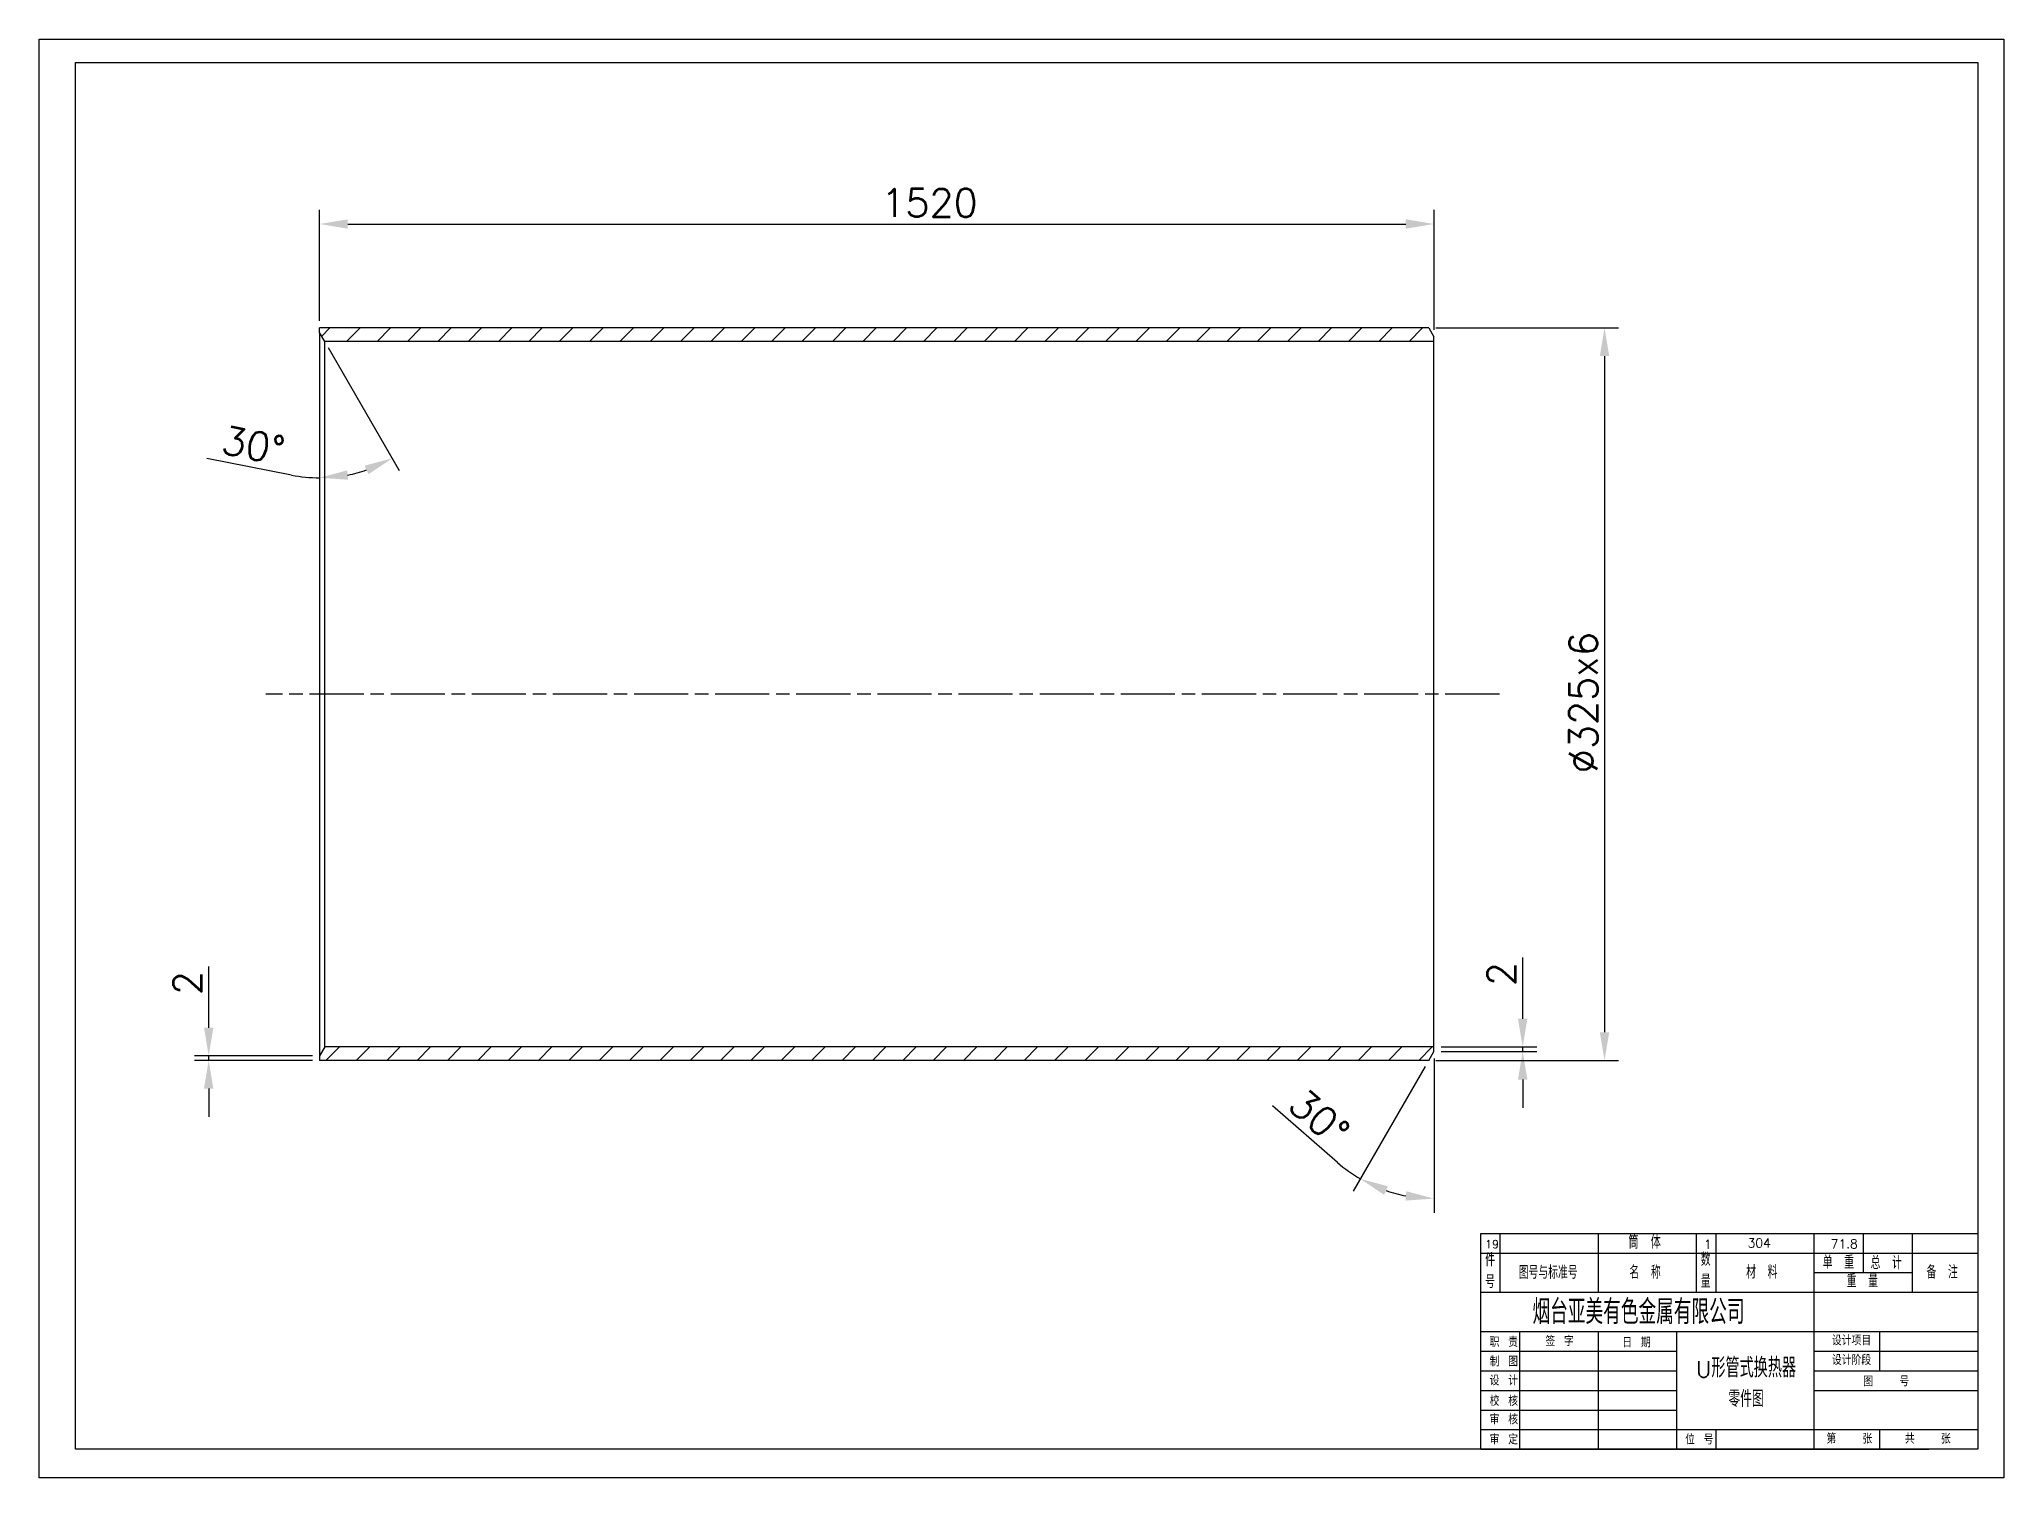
# Model space of a CAD drawing. Header units: millimetres. Extents: x 2215 to 13516, y 3399 to 7964.
# Drawn here: x 11963 to 12835, y 3416 to 4054 of the extents above; entities that cross this region are included whole.
import ezdxf

# ---------------------------------------------------------------- set-up
doc = ezdxf.new("R2010")
doc.units = ezdxf.units.MM
doc.linetypes.add('ACAD_ISO08W100', pattern=[36, 24, -3, 6, -3])
for name, color, linetype in [('中心线', 1, 'ACAD_ISO08W100'), ('实线', 6, 'Continuous'), ('文本', 4, 'Continuous'), ('标注', 3, 'Continuous')]:
    doc.layers.add(name, color=color, linetype=linetype)
doc.styles.get("Standard").update_dxf_attribs({"font": 'txt', "bigfont": 'gbcbig.shx'})
doc.dimstyles.new('ISO-25', dxfattribs={"dimtxt": 2.5, "dimasz": 2.5, "dimexe": 1.25, "dimexo": 0.625, "dimtad": 1, "dimtxsty": 'Standard', "dimcen": 2.5, "dimadec": 0, "dimazin": 0, "dimtfac": 1, "dimtmove": 0, "dimatfit": 3, "dimfxl": 0, "dimarcsym": 0})

msp = doc.modelspace()

# ---------------------------------------------------------------- texts
at = {"layer": '文本'}
for s, insert, char_height, width, attachment_point in [('筒 体', (12668.142, 3523.284), 6, 181.11171, 1), ('件\\P号', (12604.53, 3515.273), 5.806, 7.95157, 1), ('19', (12604.438, 3521.123), 3.6288, 11.67825, 1), ('数\\P量', (12700.206, 3515.479), 5.806, 7.95157, 1), ('1', (12701.553, 3521.25), 4, 21.38125, 1), ('304', (12721.006, 3521.856), 4, 89.92699, 1), ('单 重', (12754.323, 3514.217), 5.8061, 59.49103, 1), ('71.8', (12757.885, 3521.428), 4, 83.00953, 1), ('总 计', (12775.574, 3513.986), 5.8061, 59.49103, 1), ('图号与标准号', (12619.411, 3509.717), 5.8061, 42.28311, 1), ('名 称', (12668.534, 3509.761), 5.8061, 59.49103, 1), ('材 料', (12720.365, 3509.862), 5.8061, 59.49103, 1), ('重 量', (12764.948, 3505.905), 5.8061, 59.49103, 1), ('备 注', (12800.379, 3509.862), 5.8061, 59.49103, 1), ('烟台亚美有色金属有限公司', (12625.547, 3494.735), 10.8864, 148.05504, 1), ('职 责', (12606.514, 3478.052), 4.3546, 28.30187, 1), ('签 字', (12631.278, 3478.447), 4.3546, 23.63471, 1), ('日 期', (12665.383, 3477.885), 4.3546, 23.91607, 1), ('设计项目', (12758.389, 3478.78), 4.3546, 29.0304, 1), ('制 图', (12606.514, 3469.409), 4.3546, 28.30187, 1), ('{\\H0.8267x;U}形管式换热器\\P{\\H0.8333x;零件图}', (12720.308, 3468.889), 8.70912, 58.39624, 2), ('设计阶段', (12758.389, 3470.071), 4.3546, 29.0304, 1), ('设 计', (12606.514, 3460.986), 4.3546, 28.30187, 1), ('图   号', (12772.328, 3460.634), 4.3546, 59.49103, 1), ('校 核', (12606.514, 3451.899), 4.3546, 28.30187, 1), ('审 核', (12606.514, 3443.699), 4.3546, 28.30187, 1), ('审 定', (12606.514, 3434.833), 4.3546, 28.30187, 1), ('位 号', (12693.256, 3434.818), 4.3546, 16.2908, 1), ('第   张', (12755.965, 3435.168), 4.3546, 59.49103, 1), ('共   张', (12790.75, 3435.168), 4.3546, 59.49103, 1)]:
    msp.add_mtext(s, dxfattribs=dict(at, insert=insert, char_height=char_height, width=width, attachment_point=attachment_point))

# ---------------------------------------------------------------- blocks, each defined once
blk = doc.blocks.new('*D105')
at = {"layer": 'Defpoints', "color": 0}
for p in [(12579.51, 3925.86), (12579.51, 3600.86), (12657.49, 3600.86)]:
    blk.add_point(p, dxfattribs=at)
at = {"layer": '标注', "color": 3, "lineweight": -2}
for p, q in [((12582.63, 3925.86), (12663.74, 3925.86)), ((12657.49, 3913.36), (12657.49, 3613.36)), ((12582.63, 3600.86), (12663.74, 3600.86))]:
    blk.add_line(p, q, dxfattribs=at)
at = {"layer": '标注', "color": 3}
for points in [[(12655.41, 3913.36), (12659.58, 3913.36), (12657.49, 3925.86)], [(12655.41, 3613.36), (12659.58, 3613.36), (12657.49, 3600.86)]]:
    blk.add_solid(points, dxfattribs=at)
at = {"layer": '标注', "color": 4, "insert": (12648.12, 3759.6), "char_height": 12.5, "attachment_point": 5, "rotation": 90}
blk.add_mtext('%%c325x6', dxfattribs=at)
blk = doc.blocks.new('*D106')
at = {"layer": 'Defpoints', "color": 0}
for p in [(12581.82, 3971.98), (12087.27, 3925.86), (12581.82, 3921.86)]:
    blk.add_point(p, dxfattribs=at)
at = {"layer": '标注', "color": 3, "lineweight": -2}
for p, q in [((12087.27, 3928.99), (12087.27, 3978.23)), ((12581.82, 3924.99), (12581.82, 3978.23)), ((12099.77, 3971.98), (12569.32, 3971.98))]:
    blk.add_line(p, q, dxfattribs=at)
at = {"layer": '标注', "color": 3}
for points in [[(12099.77, 3974.06), (12099.77, 3969.89), (12087.27, 3971.98)], [(12569.32, 3974.06), (12569.32, 3969.89), (12581.82, 3971.98)]]:
    blk.add_solid(points, dxfattribs=at)
at = {"layer": '标注', "color": 4, "insert": (12357.94, 3981.35), "char_height": 12.5, "attachment_point": 5}
blk.add_mtext('1520', dxfattribs=at)
blk = doc.blocks.new('*D107')
at = {"layer": 'Defpoints', "color": 0}
for p in [(12038.06, 3602.86), (12087.27, 3602.86), (12087.27, 3600.86)]:
    blk.add_point(p, dxfattribs=at)
at = {"layer": '标注', "color": 3, "lineweight": -2}
for p, q in [((12038.06, 3615.36), (12038.06, 3642.45)), ((12084.15, 3602.86), (12031.81, 3602.86)), ((12084.15, 3600.86), (12031.81, 3600.86)), ((12038.06, 3600.86), (12038.06, 3602.86)), ((12038.06, 3588.36), (12038.06, 3575.86))]:
    blk.add_line(p, q, dxfattribs=at)
at = {"layer": '标注', "color": 3}
for points in [[(12035.98, 3615.36), (12040.15, 3615.36), (12038.06, 3602.86)], [(12035.98, 3588.36), (12040.15, 3588.36), (12038.06, 3600.86)]]:
    blk.add_solid(points, dxfattribs=at)
at = {"layer": '标注', "color": 4, "insert": (12028.69, 3635.16), "char_height": 12.5, "attachment_point": 5, "rotation": 90}
blk.add_mtext('2', dxfattribs=at)
blk = doc.blocks.new('*D108')
at = {"layer": 'Defpoints', "color": 0}
for p in [(12087.27, 3923.86), (12087.27, 3923.86), (12089.58, 3919.86), (12109.33, 3863.26), (12087.27, 3602.86)]:
    blk.add_point(p, dxfattribs=at)
at = {"layer": '标注', "color": 3, "lineweight": -2}
for p, q in [((12091.14, 3917.16), (12122.64, 3862.6)), ((12074.83, 3860.59), (12037.28, 3867.97))]:
    blk.add_line(p, q, dxfattribs=at)
for start, end in [(281.12291, 288.87709), (258.87709, 270)]:
    blk.add_arc((12087.27, 3923.86), 64.49, start, end, dxfattribs=at)
at = {"layer": '标注', "color": 3}
for points in [[(12099.91, 3858.51), (12099.51, 3862.66), (12087.27, 3859.37)], [(12107.27, 3864.74), (12109, 3860.95), (12119.52, 3868.01)]]:
    blk.add_solid(points, dxfattribs=at)
at = {"layer": '标注', "color": 4, "insert": (12057.93, 3873.81), "char_height": 12.5, "attachment_point": 5, "rotation": 348.87709}
blk.add_mtext('30°', dxfattribs=at)
blk = doc.blocks.new('*D109')
at = {"layer": 'Defpoints', "color": 0}
for p in [(12581.82, 3921.86), (12579.51, 3600.86), (12581.82, 3604.86), (12581.82, 3604.86), (12570.47, 3540.52)]:
    blk.add_point(p, dxfattribs=at)
at = {"layer": '标注', "color": 3, "lineweight": -2}
for p, q in [((12581.82, 3601.74), (12581.82, 3533.28)), ((12577.94, 3598.16), (12546.02, 3542.87)), ((12538.97, 3555.54), (12510.08, 3580.63))]:
    blk.add_line(p, q, dxfattribs=at)
for start, end in [(229.02154, 240), (250.97846, 259.02154)]:
    blk.add_arc((12581.82, 3604.86), 65.34, start, end, dxfattribs=at)
at = {"layer": '标注', "color": 3}
for points in [[(12559.66, 3541.2), (12561.38, 3544.99), (12549.15, 3548.28)], [(12569.57, 3542.8), (12569.17, 3538.65), (12581.82, 3539.53)]]:
    blk.add_solid(points, dxfattribs=at)
at = {"layer": '标注', "color": 4, "insert": (12530.9, 3575.42), "char_height": 12.5, "attachment_point": 5, "rotation": 319.02154}
blk.add_mtext('30°', dxfattribs=at)
blk = doc.blocks.new('*D110')
at = {"layer": 'Defpoints', "color": 0}
for p in [(12581.82, 3606.86), (12581.82, 3604.86), (12621.17, 3606.86)]:
    blk.add_point(p, dxfattribs=at)
at = {"layer": '标注', "color": 3, "lineweight": -2}
for p, q in [((12621.17, 3619.36), (12621.17, 3646.45)), ((12584.94, 3606.86), (12627.42, 3606.86)), ((12584.94, 3604.86), (12627.42, 3604.86)), ((12621.17, 3604.86), (12621.17, 3606.86)), ((12621.17, 3592.36), (12621.17, 3579.86))]:
    blk.add_line(p, q, dxfattribs=at)
at = {"layer": '标注', "color": 3}
for points in [[(12619.08, 3619.36), (12623.25, 3619.36), (12621.17, 3606.86)], [(12619.08, 3592.36), (12623.25, 3592.36), (12621.17, 3604.86)]]:
    blk.add_solid(points, dxfattribs=at)
at = {"layer": '标注', "color": 4, "insert": (12611.79, 3639.16), "char_height": 12.5, "attachment_point": 5, "rotation": 90}
blk.add_mtext('2', dxfattribs=at)

# ---------------------------------------------------------------- dimensions: what is measured, and where the dimension line sits
at = {"layer": '标注'}
for base, p1, p2, angle, text, picture, middle in [((12581.815, 3971.978), (12087.27, 3925.864), (12581.815, 3921.864), 180, '1520', '*D106', (12357.944, 3971.978)), ((12657.494, 3600.864), (12579.506, 3925.864), (12579.506, 3600.864), 270, '%%c325x6', '*D105', (12657.494, 3759.604))]:
    dim = msp.add_linear_dim(base=base, p1=p1, p2=p2, angle=angle, text=text, dimstyle='ISO-25', override={"dimscale": 5, "dimdsep": 46, "dimclrd": 3, "dimclre": 3, "dimclrt": 4}, dxfattribs=at)
    dim.commit()
    dim.dimension.update_dxf_attribs({"geometry": picture, "text_midpoint": middle, "dimtype": 160})
for base, line1, line2, picture, middle in [((12109.327, 3863.263), ((12087.27, 3923.864), (12087.27, 3602.864)), ((12089.579, 3919.864), (12087.27, 3923.864)), '*D108', (12057.93, 3873.813)), ((12570.469, 3540.52), ((12581.815, 3604.864), (12581.815, 3921.864)), ((12579.506, 3600.864), (12581.815, 3604.864)), '*D109', (12530.898, 3575.423))]:
    dim = msp.add_angular_dim_2l(base=base, line1=line1, line2=line2, dimstyle='ISO-25', override={"dimscale": 5, "dimdsep": 46, "dimclrd": 3, "dimclre": 3, "dimclrt": 4}, dxfattribs=at)
    dim.commit()
    dim.dimension.update_dxf_attribs({"geometry": picture, "text_midpoint": middle})
for base, p1, p2, angle, picture, middle in [((12621.167, 3606.864), (12581.815, 3604.864), (12581.815, 3606.864), 90, '*D110', (12611.792, 3639.156)), ((12038.062, 3602.864), (12087.27, 3600.864), (12087.27, 3602.864), 270, '*D107', (12028.687, 3635.156))]:
    dim = msp.add_linear_dim(base=base, p1=p1, p2=p2, angle=angle, dimstyle='ISO-25', override={"dimscale": 5, "dimdsep": 46, "dimclrd": 3, "dimclre": 3, "dimclrt": 4}, dxfattribs=at)
    dim.commit()
    dim.dimension.update_dxf_attribs({"geometry": picture, "text_midpoint": middle})

# ---------------------------------------------------------------- hatches: boundary and pattern name
at = {"layer": '实线'}
h = msp.add_hatch(dxfattribs=at)
h.set_pattern_fill('ANSI31', color=256, scale=3, style=0)
h.set_pattern_definition([(45, (-81.678, -946.692), (-6.735192, 6.735192), [])])
h.paths.add_polyline_path([(12087.27, 3925.864), (12087.27, 3923.864), (12089.579, 3919.864), (12581.815, 3919.864), (12581.815, 3921.864), (12579.506, 3925.864)])
h.paths.add_polyline_path([(12089.579, 3606.864), (12087.27, 3602.864), (12087.27, 3600.864), (12579.506, 3600.864), (12581.815, 3604.864), (12581.815, 3606.864)])

# ---------------------------------------------------------------- linework, layer by layer
at = {"layer": '中心线'}
msp.add_line((12610.843, 3763.364), (12063.495, 3763.364), dxfattribs=at)
at = {"layer": '实线'}
for p, q in [((12579.506, 3925.864), (12087.27, 3925.864)), ((12087.27, 3923.864), (12087.27, 3925.864)), ((12089.579, 3919.864), (12087.27, 3923.864)), ((12087.27, 3923.864), (12087.27, 3602.864)), ((12579.506, 3925.864), (12581.815, 3921.864)), ((12581.815, 3919.864), (12089.579, 3919.864)), ((12089.579, 3606.864), (12089.579, 3919.864)), ((12581.815, 3604.864), (12581.815, 3921.864)), ((12089.579, 3606.864), (12087.27, 3602.864)), ((12087.27, 3602.864), (12087.27, 3600.864)), ((12579.506, 3600.864), (12087.27, 3600.864)), ((12581.815, 3606.864), (12089.579, 3606.864)), ((12579.506, 3600.864), (12581.815, 3604.864))]:
    msp.add_line(p, q, dxfattribs=at)
at = {"layer": '标注'}
for p, q in [((12602.54, 3428.296), (12602.54, 3524.096)), ((12602.54, 3524.096), (12823.171, 3524.096)), ((12602.54, 3524.096), (12823.171, 3524.096)), ((12611.249, 3497.969), (12611.249, 3524.096)), ((12654.795, 3497.969), (12654.795, 3524.096)), ((12698.34, 3497.969), (12698.34, 3524.096)), ((12707.049, 3497.969), (12707.049, 3524.096)), ((12750.595, 3480.551), (12750.595, 3524.096)), ((12772.368, 3506.678), (12772.368, 3524.096)), ((12794.141, 3497.969), (12794.141, 3524.096)), ((12602.54, 3515.387), (12823.171, 3515.387)), ((12750.595, 3506.678), (12794.141, 3506.678)), ((12602.54, 3497.969), (12823.171, 3497.969)), ((12602.54, 3428.296), (12602.54, 3480.551)), ((12602.54, 3428.296), (12602.54, 3480.551)), ((12602.54, 3480.551), (12823.171, 3480.551)), ((12619.958, 3428.296), (12619.958, 3480.551)), ((12654.795, 3428.296), (12654.795, 3480.551)), ((12689.631, 3428.296), (12689.631, 3480.551)), ((12750.595, 3428.296), (12750.595, 3480.551)), ((12779.625, 3463.133), (12779.625, 3480.551)), ((12602.54, 3471.842), (12689.631, 3471.842)), ((12750.595, 3471.842), (12823.171, 3471.842)), ((12602.54, 3463.133), (12689.631, 3463.133)), ((12750.595, 3463.133), (12823.171, 3463.133)), ((12602.54, 3454.424), (12689.631, 3454.424)), ((12750.595, 3454.424), (12823.171, 3454.424)), ((12602.54, 3445.714), (12689.631, 3445.714)), ((12602.54, 3437.005), (12823.171, 3437.005)), ((12707.049, 3428.296), (12707.049, 3437.005)), ((12779.625, 3428.296), (12779.625, 3437.005)), ((12602.54, 3428.296), (12801.398, 3428.296))]:
    msp.add_line(p, q, dxfattribs=at)
for points in [[(11962.892, 4053.942), (12834.639, 4053.942), (12834.639, 3415.687), (11962.892, 3415.687)], [(11978.948, 4043.625), (12823.171, 4043.625), (12823.171, 3428.296), (11978.948, 3428.296)]]:
    msp.add_lwpolyline(points, close=True, dxfattribs=at)

msp.set_redraw_order([(e.dxf.handle, doc.entitydb.next_handle()) for e in msp.query("TEXT MTEXT ATTDEF DIMENSION ARC_DIMENSION")])  # texts and dimensions are drawn at this point

doc.saveas('drawing.dxf')
